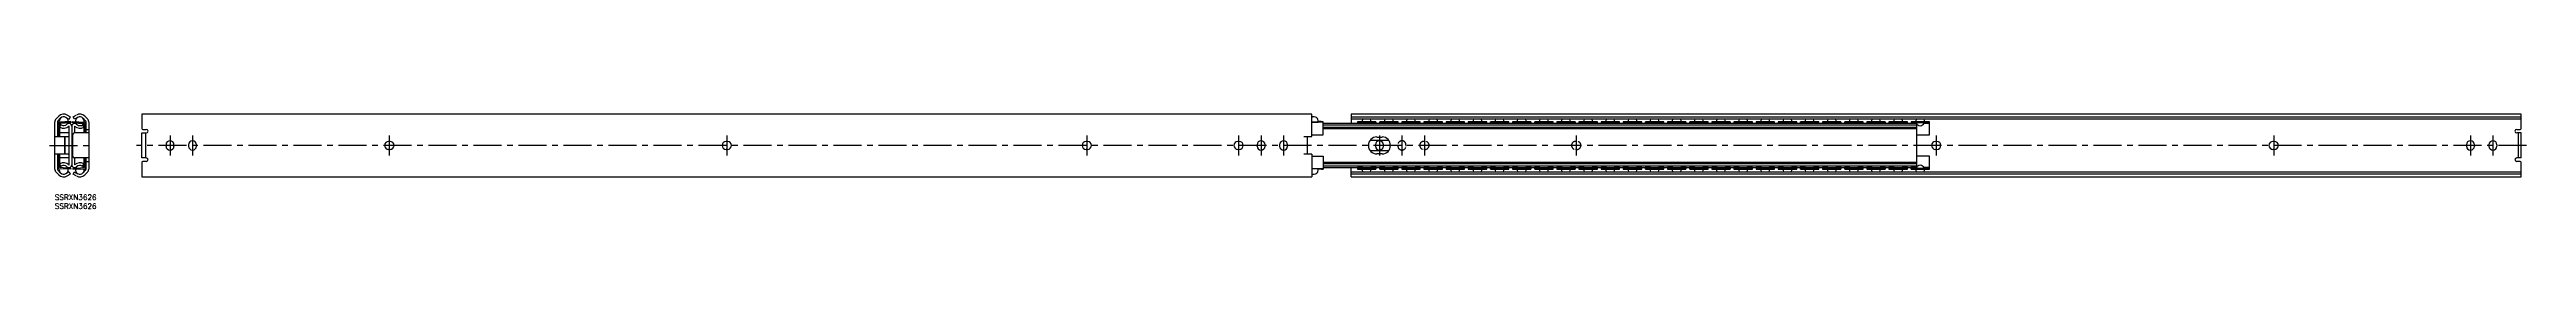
# Model space of a CAD drawing. Extents: x -3 to 1395, y -8 to 45.
import ezdxf

# ---------------------------------------------------------------- set-up
doc = ezdxf.new("R2010")
doc.units = 0
doc.header["$LTSCALE"] = 0.5
doc.linetypes.add('CENTER', pattern=[50.8, 31.75, -6.35, 6.35, -6.35])
doc.linetypes.add('DASHED', pattern=[19.05, 12.7, -6.35])
for name, color, linetype in [('MSM_CENTER', 1, 'CENTER'), ('MSM_CONTINUOUS', 7, 'CONTINUOUS'), ('MSM_DASHED', 4, 'DASHED'), ('MSM_PART_NUMBER', 7, 'CONTINUOUS')]:
    doc.layers.add(name, color=color, linetype=linetype)
doc.styles.get("Standard").update_dxf_attribs({"font": 'txt.shx', "height": 3, "bigfont": 'bigfont.shx'})

# ---------------------------------------------------------------- blocks, each defined once
blk = doc.blocks.new('*U3')
at = {"layer": 'MSM_PART_NUMBER'}
blk.add_text('SSRXN3626', height=3, dxfattribs=at).set_placement((0, -3))
blk = doc.blocks.new('*U4')
at = {"layer": 'MSM_PART_NUMBER'}
blk.add_text('SSRXN3626', height=3, dxfattribs=at).set_placement((0, -8))

msp = doc.modelspace()

# ---------------------------------------------------------------- linework, layer by layer
at = {"layer": 'MSM_CENTER'}
for p, q in [((65, 33.3), (65, 22)), ((77.7, 33.3), (77.7, 22)), ((188.8, 33.3), (188.8, 22)), ((379.3, 33.3), (379.3, 22)), ((582.5, 33.3), (582.5, 22)), ((668.2, 33.3), (668.2, 22)), ((680.9, 33.3), (680.9, 22)), ((693.6, 33.3), (693.6, 22)), ((747.7, 33.3), (747.7, 22)), ((760.4, 33.3), (760.4, 22)), ((773.1, 33.3), (773.1, 22)), ((858.8, 33.3), (858.8, 22)), ((1062, 33.3), (1062, 22)), ((1252.5, 33.3), (1252.5, 22)), ((1363.6, 33.3), (1363.6, 22)), ((1376.3, 33.3), (1376.3, 22)), ((-3, 27.7), (22.1, 27.7)), ((1395.2, 27.7), (46.1, 27.7))]:
    msp.add_line(p, q, dxfattribs=at)
at = {"layer": 'MSM_CONTINUOUS'}
for p, q in [((2.2, 44.1), (0.7, 42.7)), ((1.8, 41.6), (3.2, 43.1)), ((6.2, 43.5), (8, 42.5)), ((8.7, 43.8), (7, 44.8)), ((8.7, 43.8), (8, 42.5)), ((10.4, 43.8), (12.1, 44.8)), ((11.1, 42.5), (10.4, 43.8)), ((12.9, 43.5), (11.1, 42.5)), ((17.3, 41.6), (15.9, 43.1)), ((16.9, 44.1), (18.4, 42.7)), ((709.5, 45.3), (49.1, 45.3)), ((49.1, 45.3), (49.1, 37.2)), ((709.5, 32.7), (709.5, 45.3)), ((1392.2, 45.3), (731.8, 45.3)), ((731.8, 45.3), (731.8, 40.1)), ((731.8, 43.8), (1392.2, 43.8)), ((1392.2, 42.5), (731.8, 42.5)), ((1392.2, 37.2), (1392.2, 45.3)), ((0, 14.4), (0, 40.9)), ((0, 32.7), (7.6, 32.7)), ((1.5, 40.9), (1.5, 32.7)), ((2, 34.7), (1.5, 34.7)), ((9, 41.1), (2, 40.7)), ((2, 40.7), (8, 41)), ((2, 40.7), (2, 32.7)), ((2.6, 33.7), (2, 33.7)), ((9, 40.5), (2.6, 40.1)), ((8, 40.4), (2.6, 40.1)), ((2.6, 40.1), (2.6, 32.7)), ((8, 34.7), (2.6, 34.7)), ((2.7, 38), (3.6, 39.2)), ((5.5, 32.7), (5.5, 22.7)), ((5.6, 32.3), (5.5, 32.3)), ((5.6, 32.3), (5.6, 23.1)), ((8, 41), (8.2, 41)), ((8.2, 40.4), (8, 40.4)), ((8.1, 34.6), (8, 34.7)), ((8.1, 16.8), (8.1, 38.5)), ((8.2, 41), (8.4, 41)), ((8.4, 40.4), (8.2, 40.4)), ((8.4, 41), (8.6, 41)), ((8.6, 40.4), (8.4, 40.4)), ((8.6, 41), (8.7, 41)), ((8.7, 40.4), (8.6, 40.4)), ((8.7, 41), (8.8, 41)), ((8.9, 40.4), (8.7, 40.4)), ((8.8, 41), (8.9, 41)), ((8.9, 41), (9, 41)), ((9, 40.4), (8.9, 40.4)), ((9, 41.1), (9, 40.5)), ((9, 41), (9, 41.1)), ((9, 40.5), (9, 41.1)), ((9, 40.5), (9, 40.4)), ((9, 40.4), (9, 40.4)), ((9.5, 38.5), (9.5, 16.8)), ((9.6, 32.7), (10.1, 32.7)), ((10.1, 41.1), (10.1, 41)), ((10.1, 40.5), (10.1, 41.1)), ((10.1, 41.1), (17.1, 40.7)), ((10.1, 41), (10.2, 41)), ((10.1, 40.4), (10.1, 40.5)), ((10.1, 40.5), (16.5, 40.1)), ((10.2, 40.4), (10.1, 40.4)), ((10.1, 40.4), (10.1, 40.4)), ((10.1, 21.7), (10.1, 33.7)), ((10.2, 41), (10.3, 41)), ((10.4, 40.4), (10.2, 40.4)), ((10.3, 41), (10.4, 41)), ((10.4, 41), (10.5, 41)), ((10.5, 40.4), (10.4, 40.4)), ((10.5, 41), (10.7, 41)), ((10.7, 40.4), (10.5, 40.4)), ((10.7, 41), (10.9, 41)), ((10.9, 40.4), (10.7, 40.4)), ((10.9, 41), (11.1, 41)), ((11.1, 40.4), (10.9, 40.4)), ((11, 38.5), (11, 34.6)), ((11.1, 41), (17.1, 40.7)), ((16.5, 40.1), (11.1, 40.4)), ((19.1, 34.7), (11.1, 34.7)), ((15.5, 39.2), (16.3, 38)), ((16.5, 34.7), (16.5, 40.1)), ((17.1, 40.7), (17.1, 34.7)), ((17.6, 34.7), (17.6, 40.9)), ((17.6, 36.7), (19.1, 36.7)), ((19.1, 40.9), (19.1, 14.4)), ((49.1, 34.7), (51.6, 34.7)), ((49.1, 20.7), (49.1, 34.7)), ((49.6, 36.7), (51.6, 36.7)), ((51.1, 34.7), (51.1, 20.7)), ((62.7, 28.1), (62.7, 27.3)), ((67.2, 28.1), (67.2, 27.3)), ((75.4, 28.1), (75.4, 27.3)), ((79.9, 28.1), (79.9, 27.3)), ((189.2, 29.9), (188.4, 29.9)), ((379.7, 29.9), (378.9, 29.9)), ((582.9, 29.9), (582.1, 29.9)), ((668.6, 29.9), (667.8, 29.9)), ((678.6, 28.1), (678.6, 27.3)), ((683.1, 28.1), (683.1, 27.3)), ((691.3, 28.1), (691.3, 27.3)), ((695.8, 28.1), (695.8, 27.3)), ((705, 32.7), (709.5, 32.7)), ((707, 32.7), (707, 22.7)), ((715.9, 40.7), (709.5, 40.7)), ((709.5, 33.7), (715.9, 33.7)), ((714.9, 41.1), (713.2, 41.1)), ((715.9, 33.7), (715.9, 41)), ((1050.8, 40.1), (715.9, 40.1)), ((715.9, 39.2), (1050.8, 39.2)), ((715.9, 38), (1050.8, 38)), ((715.9, 37.3), (1050.8, 37.3)), ((735.3, 41), (735.3, 40.1)), ((738.3, 40.1), (735.3, 40.1)), ((736.3, 41.1), (744.8, 41.1)), ((744.8, 40.5), (736.3, 40.5)), ((742.5, 30.7), (752.9, 30.7)), ((745.8, 40.1), (742.8, 40.1)), ((745.4, 28.1), (745.4, 27.3)), ((745.8, 40.1), (745.8, 41)), ((746.2, 32.4), (749.2, 32.4)), ((747.8, 41), (747.8, 40.1)), ((750.8, 40.1), (747.8, 40.1)), ((748.8, 41.1), (757.3, 41.1)), ((757.3, 40.5), (748.8, 40.5)), ((749.9, 28.1), (749.9, 27.3)), ((758.3, 40.1), (755.3, 40.1)), ((758.3, 40.1), (758.3, 41)), ((760.3, 41), (760.3, 40.1)), ((763.3, 40.1), (760.3, 40.1)), ((761.3, 41.1), (769.8, 41.1)), ((769.8, 40.5), (761.3, 40.5)), ((770.8, 40.1), (767.8, 40.1)), ((770.8, 40.1), (770.8, 41)), ((772.8, 41), (772.8, 40.1)), ((775.8, 40.1), (772.8, 40.1)), ((773.8, 41.1), (782.3, 41.1)), ((782.3, 40.5), (773.8, 40.5)), ((783.3, 40.1), (780.3, 40.1)), ((783.3, 40.1), (783.3, 41)), ((785.3, 41), (785.3, 40.1)), ((788.3, 40.1), (785.3, 40.1)), ((786.3, 41.1), (794.8, 41.1)), ((794.8, 40.5), (786.3, 40.5)), ((795.8, 40.1), (792.8, 40.1)), ((795.8, 40.1), (795.8, 41)), ((797.8, 41), (797.8, 40.1)), ((800.8, 40.1), (797.8, 40.1)), ((798.8, 41.1), (807.3, 41.1)), ((807.3, 40.5), (798.8, 40.5)), ((808.3, 40.1), (805.3, 40.1)), ((808.3, 40.1), (808.3, 41)), ((810.3, 41), (810.3, 40.1)), ((813.3, 40.1), (810.3, 40.1)), ((811.3, 41.1), (819.8, 41.1)), ((819.8, 40.5), (811.3, 40.5)), ((820.8, 40.1), (817.8, 40.1)), ((820.8, 40.1), (820.8, 41)), ((822.8, 41), (822.8, 40.1)), ((825.8, 40.1), (822.8, 40.1)), ((823.8, 41.1), (832.3, 41.1)), ((832.3, 40.5), (823.8, 40.5)), ((833.3, 40.1), (830.3, 40.1)), ((833.3, 40.1), (833.3, 41)), ((835.3, 41), (835.3, 40.1)), ((838.3, 40.1), (835.3, 40.1)), ((836.3, 41.1), (844.8, 41.1)), ((844.8, 40.5), (836.3, 40.5)), ((845.8, 40.1), (842.8, 40.1)), ((845.8, 40.1), (845.8, 41)), ((847.8, 41), (847.8, 40.1)), ((850.8, 40.1), (847.8, 40.1)), ((848.8, 41.1), (857.3, 41.1)), ((857.3, 40.5), (848.8, 40.5)), ((858.3, 40.1), (855.3, 40.1)), ((858.3, 40.1), (858.3, 41)), ((860.3, 41), (860.3, 40.1)), ((863.3, 40.1), (860.3, 40.1)), ((861.3, 41.1), (869.8, 41.1)), ((869.8, 40.5), (861.3, 40.5)), ((870.8, 40.1), (867.8, 40.1)), ((870.8, 40.1), (870.8, 41)), ((872.8, 41), (872.8, 40.1)), ((875.8, 40.1), (872.8, 40.1)), ((873.8, 41.1), (882.3, 41.1)), ((882.3, 40.5), (873.8, 40.5)), ((883.3, 40.1), (880.3, 40.1)), ((883.3, 40.1), (883.3, 41)), ((885.3, 41), (885.3, 40.1)), ((888.3, 40.1), (885.3, 40.1)), ((886.3, 41.1), (894.8, 41.1)), ((894.8, 40.5), (886.3, 40.5)), ((895.8, 40.1), (892.8, 40.1)), ((895.8, 40.1), (895.8, 41)), ((897.8, 41), (897.8, 40.1)), ((900.8, 40.1), (897.8, 40.1)), ((898.8, 41.1), (907.3, 41.1)), ((907.3, 40.5), (898.8, 40.5)), ((908.3, 40.1), (905.3, 40.1)), ((908.3, 40.1), (908.3, 41)), ((910.3, 41), (910.3, 40.1)), ((913.3, 40.1), (910.3, 40.1)), ((911.3, 41.1), (919.8, 41.1)), ((919.8, 40.5), (911.3, 40.5)), ((920.8, 40.1), (917.8, 40.1)), ((920.8, 40.1), (920.8, 41)), ((922.8, 41), (922.8, 40.1)), ((925.8, 40.1), (922.8, 40.1)), ((923.8, 41.1), (932.3, 41.1)), ((932.3, 40.5), (923.8, 40.5)), ((933.3, 40.1), (930.3, 40.1)), ((933.3, 40.1), (933.3, 41)), ((935.3, 41), (935.3, 40.1)), ((938.3, 40.1), (935.3, 40.1)), ((936.3, 41.1), (944.8, 41.1)), ((944.8, 40.5), (936.3, 40.5)), ((945.8, 40.1), (942.8, 40.1)), ((945.8, 40.1), (945.8, 41)), ((947.8, 41), (947.8, 40.1)), ((950.8, 40.1), (947.8, 40.1)), ((948.8, 41.1), (957.3, 41.1)), ((957.3, 40.5), (948.8, 40.5)), ((958.3, 40.1), (955.3, 40.1)), ((958.3, 40.1), (958.3, 41)), ((960.3, 41), (960.3, 40.1)), ((963.3, 40.1), (960.3, 40.1)), ((961.3, 41.1), (969.8, 41.1)), ((969.8, 40.5), (961.3, 40.5)), ((970.8, 40.1), (967.8, 40.1)), ((970.8, 40.1), (970.8, 41)), ((972.8, 41), (972.8, 40.1)), ((975.8, 40.1), (972.8, 40.1)), ((973.8, 41.1), (982.3, 41.1)), ((982.3, 40.5), (973.8, 40.5)), ((983.3, 40.1), (980.3, 40.1)), ((983.3, 40.1), (983.3, 41)), ((985.3, 41), (985.3, 40.1)), ((988.3, 40.1), (985.3, 40.1)), ((986.3, 41.1), (994.8, 41.1)), ((994.8, 40.5), (986.3, 40.5)), ((995.8, 40.1), (992.8, 40.1)), ((995.8, 40.1), (995.8, 41)), ((997.8, 41), (997.8, 40.1)), ((1000.8, 40.1), (997.8, 40.1)), ((998.8, 41.1), (1007.3, 41.1)), ((1007.3, 40.5), (998.8, 40.5)), ((1008.3, 40.1), (1005.3, 40.1)), ((1008.3, 40.1), (1008.3, 41)), ((1010.3, 41), (1010.3, 40.1)), ((1013.3, 40.1), (1010.3, 40.1)), ((1011.3, 41.1), (1019.8, 41.1)), ((1019.8, 40.5), (1011.3, 40.5)), ((1020.8, 40.1), (1017.8, 40.1)), ((1020.8, 40.1), (1020.8, 41)), ((1022.8, 41), (1022.8, 40.1)), ((1025.8, 40.1), (1022.8, 40.1)), ((1023.8, 41.1), (1032.3, 41.1)), ((1032.3, 40.5), (1023.8, 40.5)), ((1033.3, 40.1), (1030.3, 40.1)), ((1033.3, 40.1), (1033.3, 41)), ((1035.3, 41), (1035.3, 40.1)), ((1038.3, 40.1), (1035.3, 40.1)), ((1036.3, 41.1), (1044.8, 41.1)), ((1044.8, 40.5), (1036.3, 40.5)), ((1045.8, 40.1), (1042.8, 40.1)), ((1045.8, 40.1), (1045.8, 41)), ((1047.8, 41), (1047.8, 40.1)), ((1047.8, 41), (1047.8, 40.1)), ((1050.8, 40.1), (1047.8, 40.1)), ((1048.8, 41.1), (1057.3, 41.1)), ((1057.3, 40.5), (1048.8, 40.5)), ((1050.8, 40.1), (1050.8, 15.2)), ((1050.8, 33.7), (1058.3, 33.7)), ((1058.3, 40.1), (1055.3, 40.1)), ((1058.3, 33.7), (1058.3, 41)), ((1062.4, 29.9), (1061.6, 29.9)), ((1252.9, 29.9), (1252.1, 29.9)), ((1361.3, 28.1), (1361.3, 27.3)), ((1365.8, 28.1), (1365.8, 27.3)), ((1374, 28.1), (1374, 27.3)), ((1378.5, 28.1), (1378.5, 27.3)), ((1389.7, 36.7), (1391.7, 36.7)), ((1392.2, 34.7), (1389.7, 34.7)), ((1390.7, 20.7), (1390.7, 34.7)), ((1392.2, 20.7), (1392.2, 34.7)), ((7.6, 22.7), (0, 22.7)), ((1.5, 22.7), (1.5, 14.4)), ((1.5, 20.7), (2, 20.7)), ((2, 14.6), (2, 22.7)), ((2, 21.7), (2.6, 21.7)), ((9, 14.3), (2, 14.6)), ((2.6, 22.7), (2.6, 15.2)), ((8, 20.7), (2.6, 20.7)), ((9, 14.8), (2.6, 15.2)), ((3.6, 16.1), (2.7, 17.3)), ((5.5, 23.1), (5.6, 23.1)), ((8, 20.7), (8.1, 20.7)), ((9, 14.8), (9, 14.3)), ((10.1, 22.7), (9.6, 22.7)), ((10.1, 14.8), (16.5, 15.2)), ((10.1, 14.8), (10.1, 14.3)), ((10.1, 14.3), (17.1, 14.6)), ((11, 20.7), (11, 16.8)), ((19.1, 20.7), (11.1, 20.7)), ((16.3, 17.3), (15.5, 16.1)), ((16.5, 15.2), (16.5, 20.7)), ((17.1, 20.7), (17.1, 14.6)), ((17.6, 14.4), (17.6, 20.7)), ((17.6, 18.7), (19.1, 18.7)), ((51.6, 20.7), (49.1, 20.7)), ((49.1, 18.2), (49.1, 10)), ((51.6, 18.7), (49.6, 18.7)), ((189.2, 25.4), (188.4, 25.4)), ((379.7, 25.4), (378.9, 25.4)), ((582.9, 25.4), (582.1, 25.4)), ((668.6, 25.4), (667.8, 25.4)), ((709.5, 22.7), (705, 22.7)), ((709.5, 22.7), (709.5, 10)), ((709.5, 21.7), (715.9, 21.7)), ((715.9, 14.6), (709.5, 14.6)), ((714.9, 14.3), (713.2, 14.3)), ((715.9, 21.7), (715.9, 14.3)), ((1050.8, 18), (715.9, 18)), ((1050.8, 17.3), (715.9, 17.3)), ((1050.8, 16.1), (715.9, 16.1)), ((715.9, 15.2), (1050.8, 15.2)), ((731.8, 10), (731.8, 15.2)), ((738.3, 15.2), (735.3, 15.2)), ((735.3, 15.2), (735.3, 14.3)), ((744.8, 14.8), (736.3, 14.8)), ((736.3, 14.3), (744.8, 14.3)), ((752.9, 24.7), (742.5, 24.7)), ((745.8, 15.2), (742.8, 15.2)), ((745.8, 14.3), (745.8, 15.2)), ((749.2, 22.9), (746.2, 22.9)), ((750.8, 15.2), (747.8, 15.2)), ((747.8, 15.2), (747.8, 14.3)), ((757.3, 14.8), (748.8, 14.8)), ((748.8, 14.3), (757.3, 14.3)), ((758.3, 15.2), (755.3, 15.2)), ((758.3, 14.3), (758.3, 15.2)), ((763.3, 15.2), (760.3, 15.2)), ((760.3, 15.2), (760.3, 14.3)), ((769.8, 14.8), (761.3, 14.8)), ((761.3, 14.3), (769.8, 14.3)), ((770.8, 15.2), (767.8, 15.2)), ((770.8, 14.3), (770.8, 15.2)), ((775.8, 15.2), (772.8, 15.2)), ((772.8, 15.2), (772.8, 14.3)), ((782.3, 14.8), (773.8, 14.8)), ((773.8, 14.3), (782.3, 14.3)), ((783.3, 15.2), (780.3, 15.2)), ((783.3, 14.3), (783.3, 15.2)), ((788.3, 15.2), (785.3, 15.2)), ((785.3, 15.2), (785.3, 14.3)), ((794.8, 14.8), (786.3, 14.8)), ((786.3, 14.3), (794.8, 14.3)), ((795.8, 15.2), (792.8, 15.2)), ((795.8, 14.3), (795.8, 15.2)), ((800.8, 15.2), (797.8, 15.2)), ((797.8, 15.2), (797.8, 14.3)), ((807.3, 14.8), (798.8, 14.8)), ((798.8, 14.3), (807.3, 14.3)), ((808.3, 15.2), (805.3, 15.2)), ((808.3, 14.3), (808.3, 15.2)), ((813.3, 15.2), (810.3, 15.2)), ((810.3, 15.2), (810.3, 14.3)), ((819.8, 14.8), (811.3, 14.8)), ((811.3, 14.3), (819.8, 14.3)), ((820.8, 15.2), (817.8, 15.2)), ((820.8, 14.3), (820.8, 15.2)), ((825.8, 15.2), (822.8, 15.2)), ((822.8, 15.2), (822.8, 14.3)), ((832.3, 14.8), (823.8, 14.8)), ((823.8, 14.3), (832.3, 14.3)), ((833.3, 15.2), (830.3, 15.2)), ((833.3, 14.3), (833.3, 15.2)), ((838.3, 15.2), (835.3, 15.2)), ((835.3, 15.2), (835.3, 14.3)), ((844.8, 14.8), (836.3, 14.8)), ((836.3, 14.3), (844.8, 14.3)), ((845.8, 15.2), (842.8, 15.2)), ((845.8, 14.3), (845.8, 15.2)), ((850.8, 15.2), (847.8, 15.2)), ((847.8, 15.2), (847.8, 14.3)), ((857.3, 14.8), (848.8, 14.8)), ((848.8, 14.3), (857.3, 14.3)), ((858.3, 15.2), (855.3, 15.2)), ((858.3, 14.3), (858.3, 15.2)), ((863.3, 15.2), (860.3, 15.2)), ((860.3, 15.2), (860.3, 14.3)), ((869.8, 14.8), (861.3, 14.8)), ((861.3, 14.3), (869.8, 14.3)), ((870.8, 15.2), (867.8, 15.2)), ((870.8, 14.3), (870.8, 15.2)), ((875.8, 15.2), (872.8, 15.2)), ((872.8, 15.2), (872.8, 14.3)), ((882.3, 14.8), (873.8, 14.8)), ((873.8, 14.3), (882.3, 14.3)), ((883.3, 15.2), (880.3, 15.2)), ((883.3, 14.3), (883.3, 15.2)), ((888.3, 15.2), (885.3, 15.2)), ((885.3, 15.2), (885.3, 14.3)), ((894.8, 14.8), (886.3, 14.8)), ((886.3, 14.3), (894.8, 14.3)), ((895.8, 15.2), (892.8, 15.2)), ((895.8, 14.3), (895.8, 15.2)), ((900.8, 15.2), (897.8, 15.2)), ((897.8, 15.2), (897.8, 14.3)), ((907.3, 14.8), (898.8, 14.8)), ((898.8, 14.3), (907.3, 14.3)), ((908.3, 15.2), (905.3, 15.2)), ((908.3, 14.3), (908.3, 15.2)), ((913.3, 15.2), (910.3, 15.2)), ((910.3, 15.2), (910.3, 14.3)), ((919.8, 14.8), (911.3, 14.8)), ((911.3, 14.3), (919.8, 14.3)), ((920.8, 15.2), (917.8, 15.2)), ((920.8, 14.3), (920.8, 15.2)), ((925.8, 15.2), (922.8, 15.2)), ((922.8, 15.2), (922.8, 14.3)), ((932.3, 14.8), (923.8, 14.8)), ((923.8, 14.3), (932.3, 14.3)), ((933.3, 15.2), (930.3, 15.2)), ((933.3, 14.3), (933.3, 15.2)), ((938.3, 15.2), (935.3, 15.2)), ((935.3, 15.2), (935.3, 14.3)), ((944.8, 14.8), (936.3, 14.8)), ((936.3, 14.3), (944.8, 14.3)), ((945.8, 15.2), (942.8, 15.2)), ((945.8, 14.3), (945.8, 15.2)), ((950.8, 15.2), (947.8, 15.2)), ((947.8, 15.2), (947.8, 14.3)), ((957.3, 14.8), (948.8, 14.8)), ((948.8, 14.3), (957.3, 14.3)), ((958.3, 15.2), (955.3, 15.2)), ((958.3, 14.3), (958.3, 15.2)), ((963.3, 15.2), (960.3, 15.2)), ((960.3, 15.2), (960.3, 14.3)), ((969.8, 14.8), (961.3, 14.8)), ((961.3, 14.3), (969.8, 14.3)), ((970.8, 15.2), (967.8, 15.2)), ((970.8, 14.3), (970.8, 15.2)), ((975.8, 15.2), (972.8, 15.2)), ((972.8, 15.2), (972.8, 14.3)), ((982.3, 14.8), (973.8, 14.8)), ((973.8, 14.3), (982.3, 14.3)), ((983.3, 15.2), (980.3, 15.2)), ((983.3, 14.3), (983.3, 15.2)), ((988.3, 15.2), (985.3, 15.2)), ((985.3, 15.2), (985.3, 14.3)), ((994.8, 14.8), (986.3, 14.8)), ((986.3, 14.3), (994.8, 14.3)), ((995.8, 15.2), (992.8, 15.2)), ((995.8, 14.3), (995.8, 15.2)), ((1000.8, 15.2), (997.8, 15.2)), ((997.8, 15.2), (997.8, 14.3)), ((1007.3, 14.8), (998.8, 14.8)), ((998.8, 14.3), (1007.3, 14.3)), ((1008.3, 15.2), (1005.3, 15.2)), ((1008.3, 14.3), (1008.3, 15.2)), ((1013.3, 15.2), (1010.3, 15.2)), ((1010.3, 15.2), (1010.3, 14.3)), ((1019.8, 14.8), (1011.3, 14.8)), ((1011.3, 14.3), (1019.8, 14.3)), ((1020.8, 15.2), (1017.8, 15.2)), ((1020.8, 14.3), (1020.8, 15.2)), ((1025.8, 15.2), (1022.8, 15.2)), ((1022.8, 15.2), (1022.8, 14.3)), ((1032.3, 14.8), (1023.8, 14.8)), ((1023.8, 14.3), (1032.3, 14.3)), ((1033.3, 15.2), (1030.3, 15.2)), ((1033.3, 14.3), (1033.3, 15.2)), ((1038.3, 15.2), (1035.3, 15.2)), ((1035.3, 15.2), (1035.3, 14.3)), ((1044.8, 14.8), (1036.3, 14.8)), ((1036.3, 14.3), (1044.8, 14.3)), ((1045.8, 15.2), (1042.8, 15.2)), ((1045.8, 14.3), (1045.8, 15.2)), ((1050.8, 15.2), (1047.8, 15.2)), ((1047.8, 15.2), (1047.8, 14.3)), ((1047.8, 14.3), (1047.8, 15.2)), ((1057.3, 14.8), (1048.8, 14.8)), ((1048.8, 14.3), (1057.3, 14.3)), ((1058.3, 21.7), (1050.8, 21.7)), ((1058.3, 15.2), (1055.3, 15.2)), ((1058.3, 14.3), (1058.3, 21.7)), ((1062.4, 25.4), (1061.6, 25.4)), ((1252.9, 25.4), (1252.1, 25.4)), ((1392.2, 20.7), (1389.7, 20.7)), ((1391.7, 18.7), (1389.7, 18.7)), ((1392.2, 10), (1392.2, 18.2)), ((0.7, 12.6), (2.2, 11.2)), ((3.2, 12.2), (1.8, 13.7)), ((8, 12.8), (6.2, 11.8)), ((7, 10.5), (8.7, 11.5)), ((8, 12.8), (8.7, 11.5)), ((10.4, 11.5), (11.1, 12.8)), ((12.1, 10.5), (10.4, 11.5)), ((11.1, 12.8), (12.9, 11.8)), ((15.9, 12.2), (17.3, 13.7)), ((18.4, 12.6), (16.9, 11.2)), ((49.1, 10), (709.5, 10)), ((731.8, 12.8), (1392.2, 12.8)), ((1392.2, 11.5), (731.8, 11.5)), ((731.8, 10), (1392.2, 10))]:
    msp.add_line(p, q, dxfattribs=at)
for centre, radius, start, end in [((2.5, 40.9), 2.5, 135, 180), ((5, 41.3), 4, 60.6136, 135), ((5, 41.3), 2.5, 135, 193.5796), ((5, 41.3), 2.5, 60.6136, 135), ((5, 41.3), 2.5, 352.4204, 60.6136), ((14.1, 41.3), 2.5, 119.3864, 187.5796), ((14.1, 41.3), 4, 45, 119.3864), ((14.1, 41.3), 2.5, 45, 119.3864), ((14.1, 41.3), 2.5, 346.4204, 45), ((16.6, 40.9), 2.5, 0, 45), ((710.7, 41.3), 2.5, 348.8845, 118.6855), ((740.5, 41.3), 2.5, 151.3146, 185.7392), ((740.5, 41.3), 2.5, 354.2608, 28.6854), ((753, 41.3), 2.5, 151.3146, 185.7392), ((753, 41.3), 2.5, 354.2608, 28.6854), ((765.5, 41.3), 2.5, 151.3146, 185.7392), ((765.5, 41.3), 2.5, 354.2608, 28.6854), ((778, 41.3), 2.5, 151.3146, 185.7392), ((778, 41.3), 2.5, 354.2608, 28.6854), ((790.5, 41.3), 2.5, 151.3146, 185.7392), ((790.5, 41.3), 2.5, 354.2608, 28.6854), ((803, 41.3), 2.5, 151.3146, 185.7392), ((803, 41.3), 2.5, 354.2608, 28.6854), ((815.5, 41.3), 2.5, 151.3146, 185.7392), ((815.5, 41.3), 2.5, 354.2608, 28.6854), ((828, 41.3), 2.5, 151.3146, 185.7392), ((828, 41.3), 2.5, 354.2608, 28.6854), ((840.5, 41.3), 2.5, 151.3146, 185.7392), ((840.5, 41.3), 2.5, 354.2608, 28.6854), ((853, 41.3), 2.5, 151.3146, 185.7392), ((853, 41.3), 2.5, 354.2608, 28.6854), ((865.5, 41.3), 2.5, 151.3146, 185.7392), ((865.5, 41.3), 2.5, 354.2608, 28.6854), ((878, 41.3), 2.5, 151.3146, 185.7392), ((878, 41.3), 2.5, 354.2608, 28.6854), ((890.5, 41.3), 2.5, 151.3146, 185.7392), ((890.5, 41.3), 2.5, 354.2608, 28.6854), ((903, 41.3), 2.5, 151.3146, 185.7392), ((903, 41.3), 2.5, 354.2608, 28.6854), ((915.5, 41.3), 2.5, 151.3146, 185.7392), ((915.5, 41.3), 2.5, 354.2608, 28.6854), ((928, 41.3), 2.5, 151.3146, 185.7392), ((928, 41.3), 2.5, 354.2608, 28.6854), ((940.5, 41.3), 2.5, 151.3146, 185.7392), ((940.5, 41.3), 2.5, 354.2608, 28.6854), ((953, 41.3), 2.5, 151.3146, 185.7392), ((953, 41.3), 2.5, 354.2608, 28.6854), ((965.5, 41.3), 2.5, 151.3146, 185.7392), ((965.5, 41.3), 2.5, 354.2608, 28.6854), ((978, 41.3), 2.5, 151.3146, 185.7392), ((978, 41.3), 2.5, 354.2608, 28.6854), ((990.5, 41.3), 2.5, 151.3146, 185.7392), ((990.5, 41.3), 2.5, 354.2608, 28.6854), ((1003, 41.3), 2.5, 151.3146, 185.7392), ((1003, 41.3), 2.5, 354.2608, 28.6854), ((1015.5, 41.3), 2.5, 151.3146, 185.7392), ((1015.5, 41.3), 2.5, 354.2608, 28.6854), ((1028, 41.3), 2.5, 151.3146, 185.7392), ((1028, 41.3), 2.5, 354.2608, 28.6854), ((1040.5, 41.3), 2.5, 151.3146, 185.7392), ((1040.5, 41.3), 2.5, 354.2608, 28.6854), ((1053, 41.3), 2.5, 151.3146, 185.7392), ((1053, 41.3), 2.5, 354.2608, 28.6854), ((2.5, 40.9), 1, 135, 180), ((5, 41.3), 2.5, 208.0621, 235.7711), ((5, 41.3), 4, 235.7711, 317.1186), ((5, 41.3), 2.5, 235.7711, 317.1186), ((5, 41.3), 2.5, 317.1186, 337.9379), ((8, 38.5), 1.57, 0, 137.1186), ((7.4, 35), 2.36, 273.486, 284.1455), ((8, 38.5), 0.0686, 0, 137.1186), ((4, 33.6), 4.09, 348.1474, 354.2893), ((11.1, 38.5), 1.57, 42.8814, 180), ((9.9, 32.9), 0.397, 184.2779, 213.1596), ((11.1, 33.7), 1, 90, 180), ((11.1, 38.5), 0.0686, 42.8814, 180), ((14.1, 41.3), 4, 222.8814, 304.2289), ((14.1, 41.3), 2.5, 202.0621, 222.8814), ((14.1, 41.3), 2.5, 222.8814, 331.9379), ((16.6, 40.9), 1, 0, 45), ((49.6, 37.2), 0.5, 180, 270), ((51.6, 35.7), 1, 270, 90), ((65, 28.1), 2.25, 0, 180), ((77.7, 28.1), 2.25, 0, 180), ((188.4, 27.7), 2.25, 90, 270), ((189.2, 27.7), 2.25, 270, 90), ((378.9, 27.7), 2.25, 90, 270), ((379.7, 27.7), 2.25, 270, 90), ((582.1, 27.7), 2.25, 90, 270), ((582.9, 27.7), 2.25, 270, 90), ((667.8, 27.7), 2.25, 90, 270), ((668.6, 27.7), 2.25, 270, 90), ((680.9, 28.1), 2.25, 0, 180), ((693.6, 28.1), 2.25, 0, 180), ((710.7, 68.7), 28, 267.5433, 275.0269), ((715.2, 36.2), 4.82, 81.0447, 92.9634), ((736.1, 36.2), 4.82, 87.0364, 98.9553), ((736.1, 35.6), 4.82, 87.0364, 98.9553), ((740.5, 14.2), 26.2, 85.0123, 94.9877), ((740.5, 41.3), 2.5, 204.4628, 208.6854), ((746.2, 27.7), 4.75, 90, 270), ((740.5, 41.3), 2.5, 331.3146, 335.5372), ((745, 36.2), 4.82, 81.0447, 92.9636), ((745, 35.6), 4.82, 81.0447, 92.9636), ((747.7, 28.1), 2.25, 0, 180), ((748.6, 36.2), 4.82, 87.0364, 98.9553), ((748.6, 35.6), 4.82, 87.0364, 98.9553), ((749.2, 27.7), 4.75, 270, 90), ((753, 14.2), 26.2, 85.0123, 94.9877), ((753, 41.3), 2.5, 204.4628, 208.6854), ((753, 41.3), 2.5, 331.3146, 335.5372), ((757.5, 36.2), 4.82, 81.0447, 92.9636), ((757.5, 35.6), 4.82, 81.0447, 92.9636), ((761.1, 36.2), 4.82, 87.0364, 98.9553), ((761.1, 35.6), 4.82, 87.0364, 98.9553), ((765.5, 14.2), 26.2, 85.0123, 94.9877), ((765.5, 41.3), 2.5, 204.4628, 208.6854), ((765.5, 41.3), 2.5, 331.3146, 335.5372), ((770, 36.2), 4.82, 81.0447, 92.9636), ((770, 35.6), 4.82, 81.0447, 92.9636), ((773.6, 36.2), 4.82, 87.0364, 98.9553), ((773.6, 35.6), 4.82, 87.0364, 98.9553), ((778, 14.2), 26.2, 85.0123, 94.9877), ((778, 41.3), 2.5, 204.4628, 208.6854), ((778, 41.3), 2.5, 331.3146, 335.5372), ((782.5, 36.2), 4.82, 81.0447, 92.9636), ((782.5, 35.6), 4.82, 81.0447, 92.9636), ((786.1, 36.2), 4.82, 87.0364, 98.9553), ((786.1, 35.6), 4.82, 87.0364, 98.9553), ((790.5, 14.2), 26.2, 85.0123, 94.9877), ((790.5, 41.3), 2.5, 204.4628, 208.6854), ((790.5, 41.3), 2.5, 331.3146, 335.5372), ((795, 36.2), 4.82, 81.0447, 92.9636), ((795, 35.6), 4.82, 81.0447, 92.9636), ((798.6, 36.2), 4.82, 87.0364, 98.9553), ((798.6, 35.6), 4.82, 87.0364, 98.9553), ((803, 14.2), 26.2, 85.0123, 94.9877), ((803, 41.3), 2.5, 204.4628, 208.6854), ((803, 41.3), 2.5, 331.3146, 335.5372), ((807.5, 36.2), 4.82, 81.0447, 92.9636), ((807.5, 35.6), 4.82, 81.0447, 92.9636), ((811.1, 36.2), 4.82, 87.0364, 98.9553), ((811.1, 35.6), 4.82, 87.0364, 98.9553), ((815.5, 14.2), 26.2, 85.0123, 94.9877), ((815.5, 41.3), 2.5, 204.4628, 208.6854), ((815.5, 41.3), 2.5, 331.3146, 335.5372), ((820, 36.2), 4.82, 81.0447, 92.9636), ((820, 35.6), 4.82, 81.0447, 92.9636), ((823.6, 36.2), 4.82, 87.0364, 98.9553), ((823.6, 35.6), 4.82, 87.0364, 98.9553), ((828, 14.2), 26.2, 85.0123, 94.9877), ((828, 41.3), 2.5, 204.4628, 208.6854), ((828, 41.3), 2.5, 331.3146, 335.5372), ((832.5, 36.2), 4.82, 81.0447, 92.9636), ((832.5, 35.6), 4.82, 81.0447, 92.9636), ((836.1, 36.2), 4.82, 87.0364, 98.9553), ((836.1, 35.6), 4.82, 87.0364, 98.9553), ((840.5, 14.2), 26.2, 85.0123, 94.9877), ((840.5, 41.3), 2.5, 204.4628, 208.6854), ((840.5, 41.3), 2.5, 331.3146, 335.5372), ((845, 36.2), 4.82, 81.0447, 92.9636), ((845, 35.6), 4.82, 81.0447, 92.9636), ((848.6, 36.2), 4.82, 87.0364, 98.9553), ((848.6, 35.6), 4.82, 87.0364, 98.9553), ((853, 14.2), 26.2, 85.0123, 94.9877), ((853, 41.3), 2.5, 204.4628, 208.6854), ((853, 41.3), 2.5, 331.3146, 335.5372), ((857.5, 36.2), 4.82, 81.0447, 92.9636), ((857.5, 35.6), 4.82, 81.0447, 92.9636), ((861.1, 36.2), 4.82, 87.0364, 98.9553), ((861.1, 35.6), 4.82, 87.0364, 98.9553), ((865.5, 14.2), 26.2, 85.0123, 94.9877), ((865.5, 41.3), 2.5, 204.4628, 208.6854), ((865.5, 41.3), 2.5, 331.3146, 335.5372), ((870, 36.2), 4.82, 81.0447, 92.9636), ((870, 35.6), 4.82, 81.0447, 92.9636), ((873.6, 36.2), 4.82, 87.0364, 98.9553), ((873.6, 35.6), 4.82, 87.0364, 98.9553), ((878, 14.2), 26.2, 85.0123, 94.9877), ((878, 41.3), 2.5, 204.4628, 208.6854), ((878, 41.3), 2.5, 331.3146, 335.5372), ((882.5, 36.2), 4.82, 81.0447, 92.9636), ((882.5, 35.6), 4.82, 81.0447, 92.9636), ((886.1, 36.2), 4.82, 87.0364, 98.9553), ((886.1, 35.6), 4.82, 87.0364, 98.9553), ((890.5, 14.2), 26.2, 85.0123, 94.9877), ((890.5, 41.3), 2.5, 204.4628, 208.6854), ((890.5, 41.3), 2.5, 331.3146, 335.5372), ((895, 36.2), 4.82, 81.0447, 92.9636), ((895, 35.6), 4.82, 81.0447, 92.9636), ((898.6, 36.2), 4.82, 87.0364, 98.9553), ((898.6, 35.6), 4.82, 87.0364, 98.9553), ((903, 14.2), 26.2, 85.0123, 94.9877), ((903, 41.3), 2.5, 204.4628, 208.6854), ((903, 41.3), 2.5, 331.3146, 335.5372), ((907.5, 36.2), 4.82, 81.0447, 92.9636), ((907.5, 35.6), 4.82, 81.0447, 92.9636), ((911.1, 36.2), 4.82, 87.0364, 98.9553), ((911.1, 35.6), 4.82, 87.0364, 98.9553), ((915.5, 14.2), 26.2, 85.0123, 94.9877), ((915.5, 41.3), 2.5, 204.4628, 208.6854), ((915.5, 41.3), 2.5, 331.3146, 335.5372), ((920, 36.2), 4.82, 81.0447, 92.9636), ((920, 35.6), 4.82, 81.0447, 92.9636), ((923.6, 36.2), 4.82, 87.0364, 98.9553), ((923.6, 35.6), 4.82, 87.0364, 98.9553), ((928, 14.2), 26.2, 85.0123, 94.9877), ((928, 41.3), 2.5, 204.4628, 208.6854), ((928, 41.3), 2.5, 331.3146, 335.5372), ((932.5, 36.2), 4.82, 81.0447, 92.9636), ((932.5, 35.6), 4.82, 81.0447, 92.9636), ((936.1, 36.2), 4.82, 87.0364, 98.9553), ((936.1, 35.6), 4.82, 87.0364, 98.9553), ((940.5, 14.2), 26.2, 85.0123, 94.9877), ((940.5, 41.3), 2.5, 204.4628, 208.6854), ((940.5, 41.3), 2.5, 331.3146, 335.5372), ((945, 36.2), 4.82, 81.0447, 92.9636), ((945, 35.6), 4.82, 81.0447, 92.9636), ((948.6, 36.2), 4.82, 87.0364, 98.9553), ((948.6, 35.6), 4.82, 87.0364, 98.9553), ((953, 14.2), 26.2, 85.0123, 94.9877), ((953, 41.3), 2.5, 204.4628, 208.6854), ((953, 41.3), 2.5, 331.3146, 335.5372), ((957.5, 36.2), 4.82, 81.0447, 92.9636), ((957.5, 35.6), 4.82, 81.0447, 92.9636), ((961.1, 36.2), 4.82, 87.0364, 98.9553), ((961.1, 35.6), 4.82, 87.0364, 98.9553), ((965.5, 14.2), 26.2, 85.0123, 94.9877), ((965.5, 41.3), 2.5, 204.4628, 208.6854), ((965.5, 41.3), 2.5, 331.3146, 335.5372), ((970, 36.2), 4.82, 81.0447, 92.9636), ((970, 35.6), 4.82, 81.0447, 92.9636), ((973.6, 36.2), 4.82, 87.0364, 98.9553), ((973.6, 35.6), 4.82, 87.0364, 98.9553), ((978, 14.2), 26.2, 85.0123, 94.9877), ((978, 41.3), 2.5, 204.4628, 208.6854), ((978, 41.3), 2.5, 331.3146, 335.5372), ((982.5, 36.2), 4.82, 81.0447, 92.9636), ((982.5, 35.6), 4.82, 81.0447, 92.9636), ((986.1, 36.2), 4.82, 87.0364, 98.9553), ((986.1, 35.6), 4.82, 87.0364, 98.9553), ((990.5, 14.2), 26.2, 85.0123, 94.9877), ((990.5, 41.3), 2.5, 204.4628, 208.6854), ((990.5, 41.3), 2.5, 331.3146, 335.5372), ((995, 36.2), 4.82, 81.0447, 92.9636), ((995, 35.6), 4.82, 81.0447, 92.9636), ((998.6, 36.2), 4.82, 87.0364, 98.9553), ((998.6, 35.6), 4.82, 87.0364, 98.9553), ((1003, 14.2), 26.2, 85.0123, 94.9877), ((1003, 41.3), 2.5, 204.4628, 208.6854), ((1003, 41.3), 2.5, 331.3146, 335.5372), ((1007.5, 36.2), 4.82, 81.0447, 92.9636), ((1007.5, 35.6), 4.82, 81.0447, 92.9636), ((1011.1, 36.2), 4.82, 87.0364, 98.9553), ((1011.1, 35.6), 4.82, 87.0364, 98.9553), ((1015.5, 14.2), 26.2, 85.0123, 94.9877), ((1015.5, 41.3), 2.5, 204.4628, 208.6854), ((1015.5, 41.3), 2.5, 331.3146, 335.5372), ((1020, 36.2), 4.82, 81.0447, 92.9636), ((1020, 35.6), 4.82, 81.0447, 92.9636), ((1023.6, 36.2), 4.82, 87.0364, 98.9553), ((1023.6, 35.6), 4.82, 87.0364, 98.9553), ((1028, 14.2), 26.2, 85.0123, 94.9877), ((1028, 41.3), 2.5, 204.4628, 208.6854), ((1028, 41.3), 2.5, 331.3146, 335.5372), ((1032.5, 36.2), 4.82, 81.0447, 92.9636), ((1032.5, 35.6), 4.82, 81.0447, 92.9636), ((1036.1, 36.2), 4.82, 87.0364, 98.9553), ((1036.1, 35.6), 4.82, 87.0364, 98.9553), ((1040.5, 14.2), 26.2, 85.0123, 94.9877), ((1040.5, 41.3), 2.5, 204.4628, 208.6854), ((1040.5, 41.3), 2.5, 331.3146, 335.5372), ((1045, 36.2), 4.82, 81.0447, 92.9636), ((1045, 35.6), 4.82, 81.0447, 92.9636), ((1048.6, 36.2), 4.82, 87.0364, 98.9553), ((1048.6, 35.6), 4.82, 87.0364, 98.9553), ((1053, 14.2), 26.2, 85.0123, 94.9877), ((1053, 41.3), 2.5, 204.4628, 335.5372), ((1057.5, 36.2), 4.82, 81.0447, 92.9636), ((1057.5, 35.6), 4.82, 81.0447, 92.9636), ((1061.6, 27.7), 2.25, 90, 270), ((1062.4, 27.7), 2.25, 270, 90), ((1252.1, 27.7), 2.25, 90, 270), ((1252.9, 27.7), 2.25, 270, 90), ((1363.6, 28.1), 2.25, 0, 180), ((1376.3, 28.1), 2.25, 0, 180), ((1389.7, 35.7), 1, 90, 270), ((1391.7, 37.2), 0.5, 270, 0), ((2.5, 14.4), 2.5, 180, 225), ((2.5, 14.4), 1, 180, 225), ((5, 14), 2.5, 166.4204, 225), ((5, 14), 4, 42.8814, 124.2289), ((5, 14), 2.5, 124.2289, 151.9379), ((5, 14), 2.5, 42.8814, 124.2289), ((5, 14), 2.5, 299.3864, 7.5796), ((8, 16.8), 1.57, 222.8814, 0), ((5, 14), 2.5, 22.0621, 42.8814), ((7.4, 20.3), 2.36, 75.8545, 86.514), ((8, 16.8), 0.0686, 222.8814, 0), ((4, 21.7), 4.09, 5.7107, 11.8526), ((9.9, 22.4), 0.397, 146.8404, 175.7221), ((11.1, 16.8), 1.57, 180, 317.1186), ((11.1, 21.7), 1, 180, 270), ((11.1, 16.8), 0.0686, 180, 317.1186), ((14.1, 14), 4, 55.7711, 137.1186), ((14.1, 14), 2.5, 172.4204, 240.6136), ((14.1, 14), 2.5, 137.1186, 157.9379), ((14.1, 14), 2.5, 55.7711, 137.1186), ((14.1, 14), 2.5, 28.0621, 55.7711), ((14.1, 14), 2.5, 315, 13.5796), ((16.6, 14.4), 1, 315, 0), ((16.6, 14.4), 2.5, 315, 0), ((49.6, 18.2), 0.5, 90, 180), ((51.6, 19.7), 1, 270, 90), ((65, 27.3), 2.25, 180, 0), ((77.7, 27.3), 2.25, 180, 0), ((680.9, 27.3), 2.25, 180, 0), ((693.6, 27.3), 2.25, 180, 0), ((710.7, -13.4), 28, 84.9731, 92.4567), ((710.7, 14), 2.5, 241.3145, 11.1155), ((715.2, 19.1), 4.82, 267.0366, 278.9553), ((736.1, 19.7), 4.82, 261.0447, 272.9636), ((736.1, 19.1), 4.82, 261.0447, 272.9636), ((740.5, 14), 2.5, 174.2608, 208.6854), ((740.5, 14), 2.5, 151.3146, 155.5372), ((740.5, 41.1), 26.2, 265.0123, 274.9877), ((740.5, 14), 2.5, 24.4628, 28.6854), ((740.5, 14), 2.5, 331.3146, 5.7392), ((745, 19.7), 4.82, 267.0364, 278.9553), ((745, 19.1), 4.82, 267.0364, 278.9553), ((747.7, 27.3), 2.25, 180, 0), ((748.6, 19.7), 4.82, 261.0447, 272.9636), ((748.6, 19.1), 4.82, 261.0447, 272.9636), ((753, 14), 2.5, 174.2608, 208.6854), ((753, 14), 2.5, 151.3146, 155.5372), ((753, 41.1), 26.2, 265.0123, 274.9877), ((753, 14), 2.5, 24.4628, 28.6854), ((753, 14), 2.5, 331.3146, 5.7392), ((757.5, 19.7), 4.82, 267.0364, 278.9553), ((757.5, 19.1), 4.82, 267.0364, 278.9553), ((761.1, 19.7), 4.82, 261.0447, 272.9636), ((761.1, 19.1), 4.82, 261.0447, 272.9636), ((765.5, 14), 2.5, 174.2608, 208.6854), ((765.5, 14), 2.5, 151.3146, 155.5372), ((765.5, 41.1), 26.2, 265.0123, 274.9877), ((765.5, 14), 2.5, 24.4628, 28.6854), ((765.5, 14), 2.5, 331.3146, 5.7392), ((770, 19.7), 4.82, 267.0364, 278.9553), ((770, 19.1), 4.82, 267.0364, 278.9553), ((773.6, 19.7), 4.82, 261.0447, 272.9636), ((773.6, 19.1), 4.82, 261.0447, 272.9636), ((778, 14), 2.5, 174.2608, 208.6854), ((778, 14), 2.5, 151.3146, 155.5372), ((778, 41.1), 26.2, 265.0123, 274.9877), ((778, 14), 2.5, 24.4628, 28.6854), ((778, 14), 2.5, 331.3146, 5.7392), ((782.5, 19.7), 4.82, 267.0364, 278.9553), ((782.5, 19.1), 4.82, 267.0364, 278.9553), ((786.1, 19.7), 4.82, 261.0447, 272.9636), ((786.1, 19.1), 4.82, 261.0447, 272.9636), ((790.5, 14), 2.5, 174.2608, 208.6854), ((790.5, 14), 2.5, 151.3146, 155.5372), ((790.5, 41.1), 26.2, 265.0123, 274.9877), ((790.5, 14), 2.5, 24.4628, 28.6854), ((790.5, 14), 2.5, 331.3146, 5.7392), ((795, 19.7), 4.82, 267.0364, 278.9553), ((795, 19.1), 4.82, 267.0364, 278.9553), ((798.6, 19.7), 4.82, 261.0447, 272.9636), ((798.6, 19.1), 4.82, 261.0447, 272.9636), ((803, 14), 2.5, 174.2608, 208.6854), ((803, 14), 2.5, 151.3146, 155.5372), ((803, 41.1), 26.2, 265.0123, 274.9877), ((803, 14), 2.5, 24.4628, 28.6854), ((803, 14), 2.5, 331.3146, 5.7392), ((807.5, 19.7), 4.82, 267.0364, 278.9553), ((807.5, 19.1), 4.82, 267.0364, 278.9553), ((811.1, 19.7), 4.82, 261.0447, 272.9636), ((811.1, 19.1), 4.82, 261.0447, 272.9636), ((815.5, 14), 2.5, 174.2608, 208.6854), ((815.5, 14), 2.5, 151.3146, 155.5372), ((815.5, 41.1), 26.2, 265.0123, 274.9877), ((815.5, 14), 2.5, 24.4628, 28.6854), ((815.5, 14), 2.5, 331.3146, 5.7392), ((820, 19.7), 4.82, 267.0364, 278.9553), ((820, 19.1), 4.82, 267.0364, 278.9553), ((823.6, 19.7), 4.82, 261.0447, 272.9636), ((823.6, 19.1), 4.82, 261.0447, 272.9636), ((828, 14), 2.5, 174.2608, 208.6854), ((828, 14), 2.5, 151.3146, 155.5372), ((828, 41.1), 26.2, 265.0123, 274.9877), ((828, 14), 2.5, 24.4628, 28.6854), ((828, 14), 2.5, 331.3146, 5.7392), ((832.5, 19.7), 4.82, 267.0364, 278.9553), ((832.5, 19.1), 4.82, 267.0364, 278.9553), ((836.1, 19.7), 4.82, 261.0447, 272.9636), ((836.1, 19.1), 4.82, 261.0447, 272.9636), ((840.5, 14), 2.5, 174.2608, 208.6854), ((840.5, 14), 2.5, 151.3146, 155.5372), ((840.5, 41.1), 26.2, 265.0123, 274.9877), ((840.5, 14), 2.5, 24.4628, 28.6854), ((840.5, 14), 2.5, 331.3146, 5.7392), ((845, 19.7), 4.82, 267.0364, 278.9553), ((845, 19.1), 4.82, 267.0364, 278.9553), ((848.6, 19.7), 4.82, 261.0447, 272.9636), ((848.6, 19.1), 4.82, 261.0447, 272.9636), ((853, 14), 2.5, 174.2608, 208.6854), ((853, 14), 2.5, 151.3146, 155.5372), ((853, 41.1), 26.2, 265.0123, 274.9877), ((853, 14), 2.5, 24.4628, 28.6854), ((853, 14), 2.5, 331.3146, 5.7392), ((857.5, 19.7), 4.82, 267.0364, 278.9553), ((857.5, 19.1), 4.82, 267.0364, 278.9553), ((861.1, 19.7), 4.82, 261.0447, 272.9636), ((861.1, 19.1), 4.82, 261.0447, 272.9636), ((865.5, 14), 2.5, 174.2608, 208.6854), ((865.5, 14), 2.5, 151.3146, 155.5372), ((865.5, 41.1), 26.2, 265.0123, 274.9877), ((865.5, 14), 2.5, 24.4628, 28.6854), ((865.5, 14), 2.5, 331.3146, 5.7392), ((870, 19.7), 4.82, 267.0364, 278.9553), ((870, 19.1), 4.82, 267.0364, 278.9553), ((873.6, 19.7), 4.82, 261.0447, 272.9636), ((873.6, 19.1), 4.82, 261.0447, 272.9636), ((878, 14), 2.5, 174.2608, 208.6854), ((878, 14), 2.5, 151.3146, 155.5372), ((878, 41.1), 26.2, 265.0123, 274.9877), ((878, 14), 2.5, 24.4628, 28.6854), ((878, 14), 2.5, 331.3146, 5.7392), ((882.5, 19.7), 4.82, 267.0364, 278.9553), ((882.5, 19.1), 4.82, 267.0364, 278.9553), ((886.1, 19.7), 4.82, 261.0447, 272.9636), ((886.1, 19.1), 4.82, 261.0447, 272.9636), ((890.5, 14), 2.5, 174.2608, 208.6854), ((890.5, 14), 2.5, 151.3146, 155.5372), ((890.5, 41.1), 26.2, 265.0123, 274.9877), ((890.5, 14), 2.5, 24.4628, 28.6854), ((890.5, 14), 2.5, 331.3146, 5.7392), ((895, 19.7), 4.82, 267.0364, 278.9553), ((895, 19.1), 4.82, 267.0364, 278.9553), ((898.6, 19.7), 4.82, 261.0447, 272.9636), ((898.6, 19.1), 4.82, 261.0447, 272.9636), ((903, 14), 2.5, 174.2608, 208.6854), ((903, 14), 2.5, 151.3146, 155.5372), ((903, 41.1), 26.2, 265.0123, 274.9877), ((903, 14), 2.5, 24.4628, 28.6854), ((903, 14), 2.5, 331.3146, 5.7392), ((907.5, 19.7), 4.82, 267.0364, 278.9553), ((907.5, 19.1), 4.82, 267.0364, 278.9553), ((911.1, 19.7), 4.82, 261.0447, 272.9636), ((911.1, 19.1), 4.82, 261.0447, 272.9636), ((915.5, 14), 2.5, 174.2608, 208.6854), ((915.5, 14), 2.5, 151.3146, 155.5372), ((915.5, 41.1), 26.2, 265.0123, 274.9877), ((915.5, 14), 2.5, 24.4628, 28.6854), ((915.5, 14), 2.5, 331.3146, 5.7392), ((920, 19.7), 4.82, 267.0364, 278.9553), ((920, 19.1), 4.82, 267.0364, 278.9553), ((923.6, 19.7), 4.82, 261.0447, 272.9636), ((923.6, 19.1), 4.82, 261.0447, 272.9636), ((928, 14), 2.5, 174.2608, 208.6854), ((928, 14), 2.5, 151.3146, 155.5372), ((928, 41.1), 26.2, 265.0123, 274.9877), ((928, 14), 2.5, 24.4628, 28.6854), ((928, 14), 2.5, 331.3146, 5.7392), ((932.5, 19.7), 4.82, 267.0364, 278.9553), ((932.5, 19.1), 4.82, 267.0364, 278.9553), ((936.1, 19.7), 4.82, 261.0447, 272.9636), ((936.1, 19.1), 4.82, 261.0447, 272.9636), ((940.5, 14), 2.5, 174.2608, 208.6854), ((940.5, 14), 2.5, 151.3146, 155.5372), ((940.5, 41.1), 26.2, 265.0123, 274.9877), ((940.5, 14), 2.5, 24.4628, 28.6854), ((940.5, 14), 2.5, 331.3146, 5.7392), ((945, 19.7), 4.82, 267.0364, 278.9553), ((945, 19.1), 4.82, 267.0364, 278.9553), ((948.6, 19.7), 4.82, 261.0447, 272.9636), ((948.6, 19.1), 4.82, 261.0447, 272.9636), ((953, 14), 2.5, 174.2608, 208.6854), ((953, 14), 2.5, 151.3146, 155.5372), ((953, 41.1), 26.2, 265.0123, 274.9877), ((953, 14), 2.5, 24.4628, 28.6854), ((953, 14), 2.5, 331.3146, 5.7392), ((957.5, 19.7), 4.82, 267.0364, 278.9553), ((957.5, 19.1), 4.82, 267.0364, 278.9553), ((961.1, 19.7), 4.82, 261.0447, 272.9636), ((961.1, 19.1), 4.82, 261.0447, 272.9636), ((965.5, 14), 2.5, 174.2608, 208.6854), ((965.5, 14), 2.5, 151.3146, 155.5372), ((965.5, 41.1), 26.2, 265.0123, 274.9877), ((965.5, 14), 2.5, 24.4628, 28.6854), ((965.5, 14), 2.5, 331.3146, 5.7392), ((970, 19.7), 4.82, 267.0364, 278.9553), ((970, 19.1), 4.82, 267.0364, 278.9553), ((973.6, 19.7), 4.82, 261.0447, 272.9636), ((973.6, 19.1), 4.82, 261.0447, 272.9636), ((978, 14), 2.5, 174.2608, 208.6854), ((978, 14), 2.5, 151.3146, 155.5372), ((978, 41.1), 26.2, 265.0123, 274.9877), ((978, 14), 2.5, 24.4628, 28.6854), ((978, 14), 2.5, 331.3146, 5.7392), ((982.5, 19.7), 4.82, 267.0364, 278.9553), ((982.5, 19.1), 4.82, 267.0364, 278.9553), ((986.1, 19.7), 4.82, 261.0447, 272.9636), ((986.1, 19.1), 4.82, 261.0447, 272.9636), ((990.5, 14), 2.5, 174.2608, 208.6854), ((990.5, 14), 2.5, 151.3146, 155.5372), ((990.5, 41.1), 26.2, 265.0123, 274.9877), ((990.5, 14), 2.5, 24.4628, 28.6854), ((990.5, 14), 2.5, 331.3146, 5.7392), ((995, 19.7), 4.82, 267.0364, 278.9553), ((995, 19.1), 4.82, 267.0364, 278.9553), ((998.6, 19.7), 4.82, 261.0447, 272.9636), ((998.6, 19.1), 4.82, 261.0447, 272.9636), ((1003, 14), 2.5, 174.2608, 208.6854), ((1003, 14), 2.5, 151.3146, 155.5372), ((1003, 41.1), 26.2, 265.0123, 274.9877), ((1003, 14), 2.5, 24.4628, 28.6854), ((1003, 14), 2.5, 331.3146, 5.7392), ((1007.5, 19.7), 4.82, 267.0364, 278.9553), ((1007.5, 19.1), 4.82, 267.0364, 278.9553), ((1011.1, 19.7), 4.82, 261.0447, 272.9636), ((1011.1, 19.1), 4.82, 261.0447, 272.9636), ((1015.5, 14), 2.5, 174.2608, 208.6854), ((1015.5, 14), 2.5, 151.3146, 155.5372), ((1015.5, 41.1), 26.2, 265.0123, 274.9877), ((1015.5, 14), 2.5, 24.4628, 28.6854), ((1015.5, 14), 2.5, 331.3146, 5.7392), ((1020, 19.7), 4.82, 267.0364, 278.9553), ((1020, 19.1), 4.82, 267.0364, 278.9553), ((1023.6, 19.7), 4.82, 261.0447, 272.9636), ((1023.6, 19.1), 4.82, 261.0447, 272.9636), ((1028, 14), 2.5, 174.2608, 208.6854), ((1028, 14), 2.5, 151.3146, 155.5372), ((1028, 41.1), 26.2, 265.0123, 274.9877), ((1028, 14), 2.5, 24.4628, 28.6854), ((1028, 14), 2.5, 331.3146, 5.7392), ((1032.5, 19.7), 4.82, 267.0364, 278.9553), ((1032.5, 19.1), 4.82, 267.0364, 278.9553), ((1036.1, 19.7), 4.82, 261.0447, 272.9636), ((1036.1, 19.1), 4.82, 261.0447, 272.9636), ((1040.5, 14), 2.5, 174.2608, 208.6854), ((1040.5, 14), 2.5, 151.3146, 155.5372), ((1040.5, 41.1), 26.2, 265.0123, 274.9877), ((1040.5, 14), 2.5, 24.4628, 28.6854), ((1040.5, 14), 2.5, 331.3146, 5.7392), ((1045, 19.7), 4.82, 267.0364, 278.9553), ((1045, 19.1), 4.82, 267.0364, 278.9553), ((1048.6, 19.7), 4.82, 261.0447, 272.9636), ((1048.6, 19.1), 4.82, 261.0447, 272.9636), ((1053, 14), 2.5, 174.2608, 208.6854), ((1053, 14), 2.5, 24.4628, 155.5372), ((1053, 41.1), 26.2, 265.0123, 274.9877), ((1053, 14), 2.5, 331.3146, 5.7392), ((1057.5, 19.7), 4.82, 267.0364, 278.9553), ((1057.5, 19.1), 4.82, 267.0364, 278.9553), ((1363.6, 27.3), 2.25, 180, 0), ((1376.3, 27.3), 2.25, 180, 0), ((1389.7, 19.7), 1, 90, 270), ((1391.7, 18.2), 0.5, 0, 90), ((5, 14), 4, 225, 299.3864), ((5, 14), 2.5, 225, 299.3864), ((14.1, 14), 4, 240.6136, 315), ((14.1, 14), 2.5, 240.6136, 315)]:
    msp.add_arc(centre, radius, start, end, dxfattribs=at)
at = {"layer": 'MSM_DASHED'}
for p, q in [((758.1, 28.1), (758.1, 27.3)), ((762.6, 28.1), (762.6, 27.3)), ((773.5, 29.9), (772.7, 29.9)), ((859.2, 29.9), (858.4, 29.9)), ((773.5, 25.4), (772.7, 25.4)), ((859.2, 25.4), (858.4, 25.4))]:
    msp.add_line(p, q, dxfattribs=at)
for centre, start, end in [((760.4, 28.1), 0, 180), ((772.7, 27.7), 90, 270), ((773.5, 27.7), 270, 90), ((858.4, 27.7), 90, 270), ((859.2, 27.7), 270, 90), ((760.4, 27.3), 180, 0)]:
    msp.add_arc(centre, 2.25, start, end, dxfattribs=at)

# ---------------------------------------------------------------- block references
at = {"layer": 'MSM_CONTINUOUS'}
for name in ['*U3', '*U4']:
    msp.add_blockref(name, (0, 0), dxfattribs=at)

doc.saveas('drawing.dxf')
